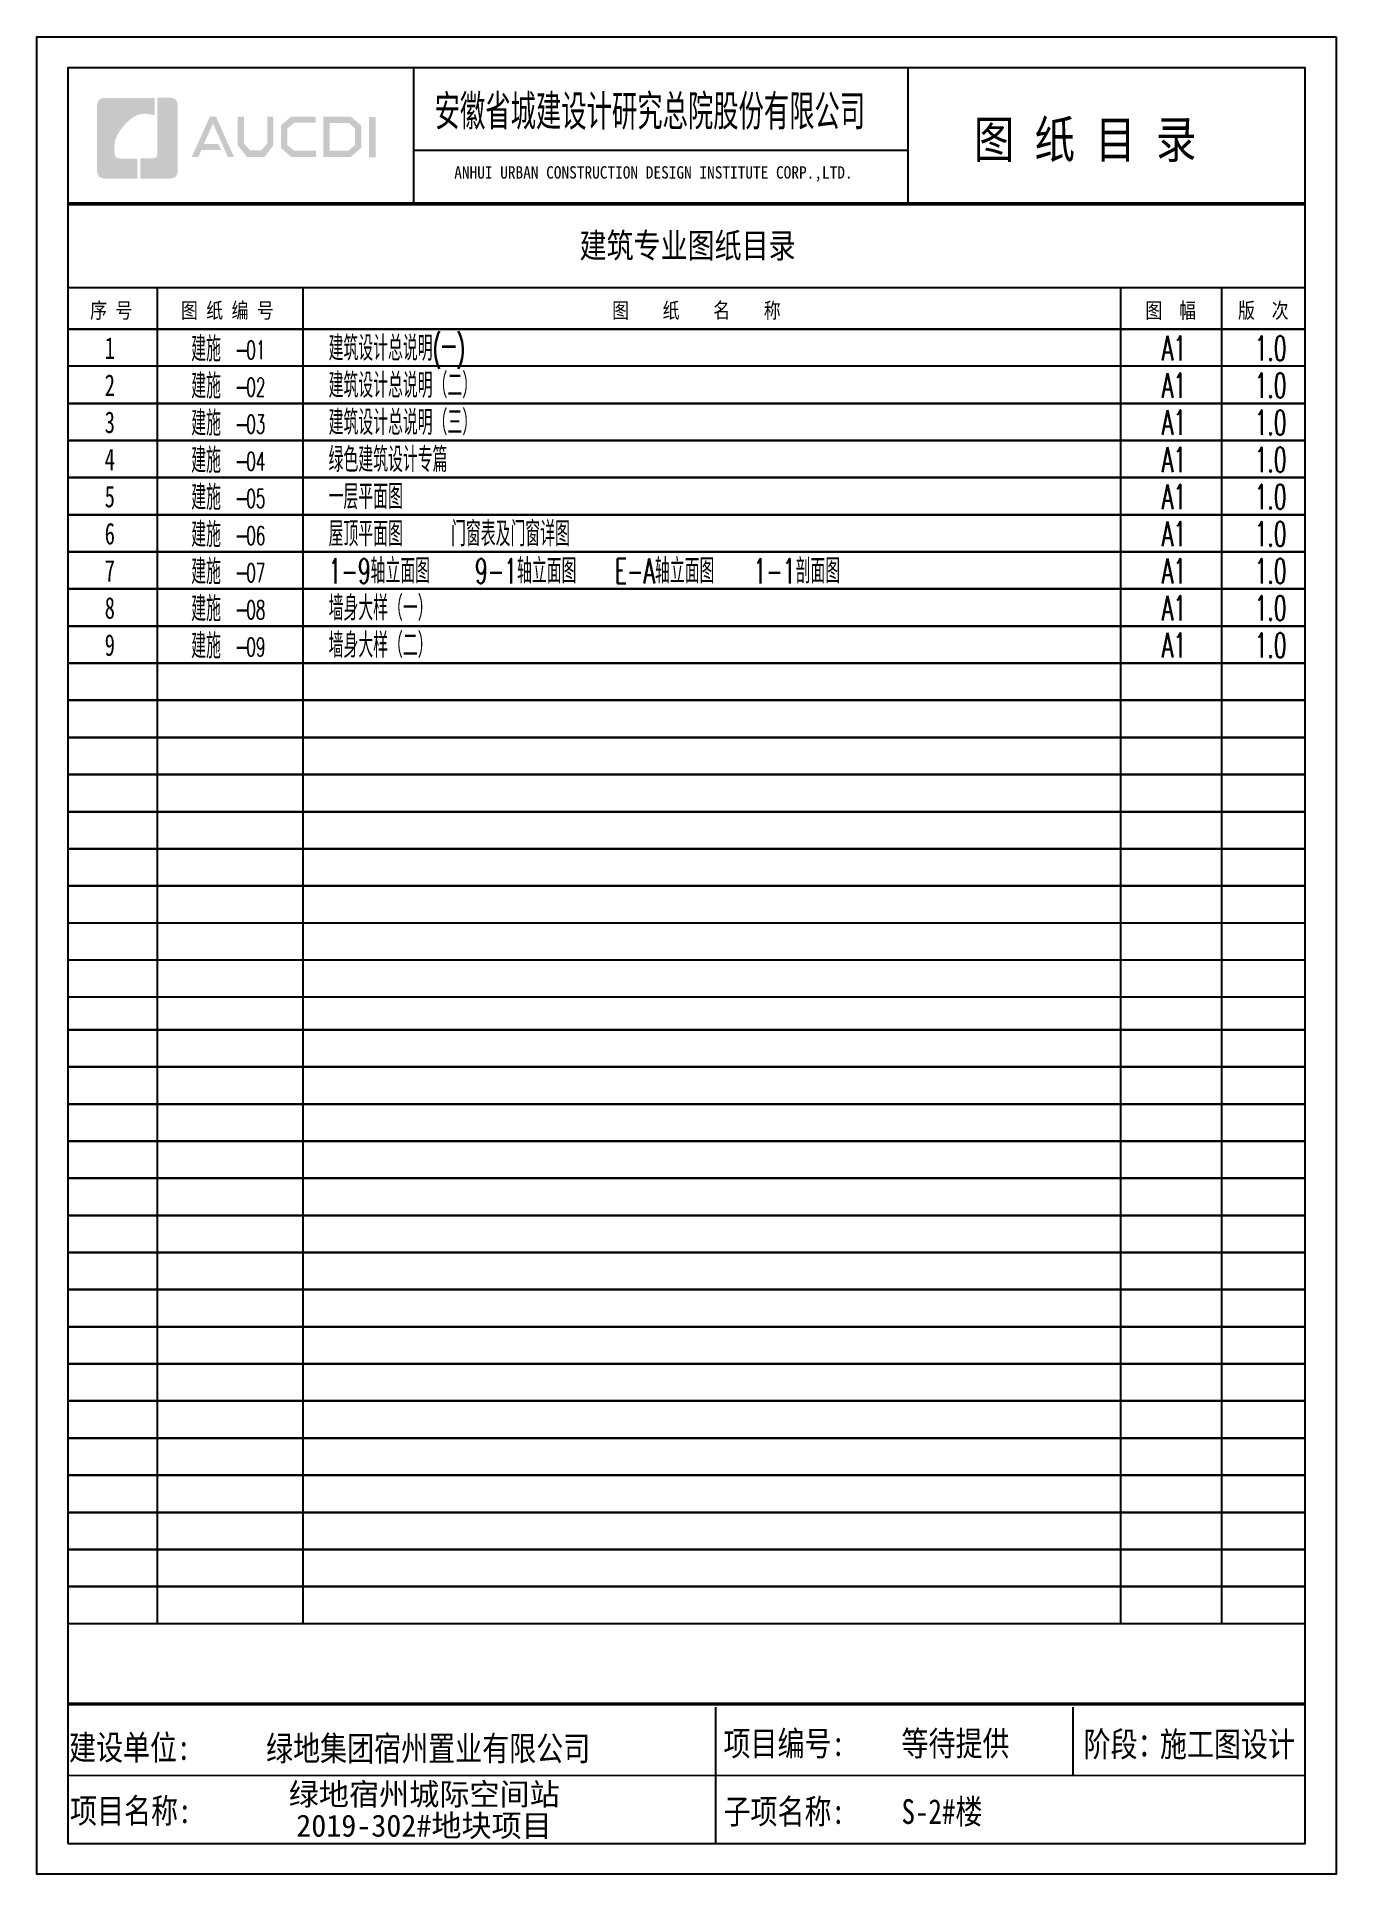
# Model space of a CAD drawing. Extents: x 1188826 to 1909461, y 608442 to 1651179.
# Drawn here: x 1419959 to 1440959, y 1528060 to 1557760 of the extents above; entities that cross this region are included whole.
import ezdxf

# ---------------------------------------------------------------- set-up
doc = ezdxf.new("R2010")
doc.units = 0
doc.header["$LTSCALE"] = 1000
doc.header["$MEASUREMENT"] = 0
for name, color, linetype in [('C-Sheet-图框', 101, 'Continuous'), ('PUB_TEXT', 4, 'Continuous'), ('图框', 140, 'Continuous'), ('图签文字', 147, 'Continuous')]:
    doc.layers.add(name, color=color, linetype=linetype)
doc.layers.add('图签', color=147, linetype='Continuous', lineweight=18)
doc.styles.add('_HZTXT', font='txt.shx', dxfattribs={"width": 0.8, "bigfont": 'hztxt.shx'})
doc.styles.add('DIM_FONT', font='SIMPLEX.shx', dxfattribs={"width": 0.56})
doc.styles.add('STYLE111', font='simhei.ttf', dxfattribs={"width": 0.7})
doc.styles.add('宋体', font='', dxfattribs={"height": 50})
doc.styles.add('建筑图签-1', font='simhei.ttf', dxfattribs={"width": 0.7})
doc.styles.get('宋体').set_extended_font_data('SimSun')

msp = doc.modelspace()

# ---------------------------------------------------------------- texts
at = {"layer": 'C-Sheet-图框', "color": 7, "linetype": 'Continuous', "style": 'STYLE111', "width": 0.7}
for s, p in [('1', (1421056, 1552554)), ('2', (1421056, 1551954)), ('3', (1421056, 1551354)), ('4', (1421056, 1550754)), ('5', (1421056, 1550154)), ('6', (1421056, 1549554)), ('7', (1421056, 1548954)), ('8', (1421056, 1548354)), ('9', (1421056, 1547754))]:
    msp.add_text(s, height=350, dxfattribs=at).set_placement(p)
at = {"layer": 'PUB_TEXT', "linetype": 'Continuous', "style": '_HZTXT', "width": 0.6}
for p in [(1422455, 1552513), (1422455, 1551913), (1422455, 1551313), (1422455, 1550713), (1422455, 1550113), (1422455, 1549513), (1422455, 1548913), (1422455, 1548313), (1422455, 1547713)]:
    msp.add_text('建施 - ', height=400, dxfattribs=at).set_placement(p)
at = {"layer": 'PUB_TEXT', "color": 1, "linetype": 'Continuous', "width": 0.6}
for s, height, style, p in [('01', 300, 'DIM_FONT', (1423345, 1552547)), ('1.0', 400, '_HZTXT', (1439641, 1552525)), ('02', 300, 'DIM_FONT', (1423345, 1551947)), ('1.0', 400, '_HZTXT', (1439641, 1551925)), ('03', 300, 'DIM_FONT', (1423345, 1551347)), ('1.0', 400, '_HZTXT', (1439641, 1551325)), ('04', 300, 'DIM_FONT', (1423345, 1550747)), ('1.0', 400, '_HZTXT', (1439641, 1550725)), ('05', 300, 'DIM_FONT', (1423345, 1550147)), ('1.0', 400, '_HZTXT', (1439641, 1550125)), ('06', 300, 'DIM_FONT', (1423345, 1549547)), ('1.0', 400, '_HZTXT', (1439641, 1549525)), ('07', 300, 'DIM_FONT', (1423345, 1548947)), ('1.0', 400, '_HZTXT', (1439641, 1548925)), ('08', 300, 'DIM_FONT', (1423345, 1548347)), ('1.0', 400, '_HZTXT', (1439641, 1548325)), ('09', 300, 'DIM_FONT', (1423345, 1547747)), ('1.0', 400, '_HZTXT', (1439641, 1547725))]:
    msp.add_text(s, height=height, dxfattribs=dict(at, style=style)).set_placement(p)
at = {"layer": 'PUB_TEXT', "color": 7, "linetype": 'Continuous', "style": '_HZTXT', "width": 0.6}
for s, p in [('建筑设计总说明(一)', (1424675, 1552525)), ('A1', (1438141, 1552525)), ('建筑设计总说明（二）', (1424675, 1551925)), ('A1', (1438141, 1551925)), ('建筑设计总说明（三）', (1424675, 1551325)), ('A1', (1438141, 1551325)), ('绿色建筑设计专篇', (1424675, 1550725)), ('A1', (1438141, 1550725)), ('一层平面图', (1424675, 1550125)), ('A1', (1438141, 1550125)), ('屋顶平面图', (1424675, 1549525)), ('门窗表及门窗详图', (1426654, 1549525)), ('A1', (1438141, 1549525)), ('1-9轴立面图', (1424675, 1548925)), ('9-1轴立面图', (1427041, 1548925)), ('E-A轴立面图', (1429301, 1548925)), ('1-1剖面图', (1431542, 1548925)), ('A1', (1438141, 1548925)), ('墙身大样（一）', (1424675, 1548325)), ('A1', (1438141, 1548325)), ('墙身大样（二）', (1424675, 1547725)), ('A1', (1438141, 1547725))]:
    msp.add_text(s, height=400, dxfattribs=at).set_placement(p)
at = {"layer": '图签', "color": 6, "style": '宋体'}
for s, height, p in [('绿地宿州城际空间站', 356.7, (1424031, 1529176)), ('2019-302#地块项目', 356.68, (1424152, 1528668))]:
    msp.add_text(s, height=height, dxfattribs=at).set_placement(p)
at = {"layer": '图签文字', "color": 7, "style": '建筑图签-1'}
for s, height, width, p in [('安徽省城建设计研究总院股份有限公司', 500, 0.6, (1426389, 1556315)), ('图 纸 目 录', 600, 0.8, (1435101, 1555801)), ('序 号', 250, 0.8, (1420821, 1553212)), ('图 纸 编 号', 250, 0.8, (1422289, 1553212)), ('图    纸    名    称', 250, 0.8, (1429256, 1553212)), ('图  幅', 250, 0.8, (1437874, 1553212)), ('版  次', 250, 0.8, (1439371, 1553212)), (' 建设单位: ', 400, 0.8, (1420262, 1529909)), ('项目编号:', 400, 0.8, (1431056, 1529974)), ('阶段：', 400, 0.8, (1436876, 1529962)), ('项目名称:', 400, 0.8, (1420496, 1528887)), ('子项名称:', 400, 0.8, (1431056, 1528875))]:
    msp.add_text(s, height=height, dxfattribs=dict(at, width=width)).set_placement(p)
at = {"layer": '图签文字', "linetype": 'Continuous', "style": '建筑图签-1', "width": 0.91}
msp.add_text('ANHUI URBAN CONSTRUCTION DESIGN INSTITUTE CORP.,LTD.', height=200, dxfattribs=at).set_placement((1426705, 1555468))
at = {"layer": '图签文字', "style": '建筑图签-1', "width": 0.8}
msp.add_text('建筑专业图纸目录', height=400, dxfattribs=at).set_placement((1428730, 1554186))
at = {"layer": '图签文字', "color": 6, "style": '建筑图签-1', "width": 0.8}
for s, p in [('绿地集团宿州置业有限公司', (1423665, 1529894)), ('等待提供', (1433933, 1529974)), ('施工图设计', (1438109, 1529962))]:
    msp.add_text(s, height=400, dxfattribs=at).set_placement(p)
at = {"layer": '图签文字', "color": 2, "style": '建筑图签-1', "width": 0.8}
msp.add_text('S-2#楼', height=400, dxfattribs=at).set_placement((1433933, 1528874))

# ---------------------------------------------------------------- blocks, each defined once
blk = doc.blocks.new('院标1')
h = blk.add_hatch(color=150)
h.dxf.hatch_style = 1
h.set_gradient(color1=(33, 113, 253), color2=(33, 113, 253), tint=1, name='INVCURVED')
edge = h.paths.add_edge_path()
edge.add_spline(control_points=[(116373, 648379), (116379, 648379), (116382, 648379), (116391, 648379), (116391, 648379), (116391, 648379), (116616, 648379), (116616, 648379), (116616, 648379), (116616, 648379), (116616, 648054), (116616, 648054), (116616, 648054), (116616, 648054), (116108, 648054), (116108, 648054), (116108, 648054), (116028, 648054), (115963, 648111), (115963, 648199), (115963, 648199), (115963, 648199), (115963, 649215), (115963, 649215), (115963, 649215), (115963, 649295), (116018, 649360), (116108, 649360), (116108, 649360), (116108, 649360), (116897, 649360), (116897, 649360), (116897, 649360), (116897, 649360), (116897, 649080), (116897, 649080), (116897, 649080), (116897, 649080), (116566, 649140), (116356, 648859), (116356, 648859), (116245, 648719), (116240, 648545), (116247, 648466), (116247, 648466), (116254, 648386), (116247, 648466), (116247, 648466), (116247, 648466), (116247, 648466), (116258, 648374), (116373, 648379)], knot_values=[0, 0, 0, 0, 0.071429, 0.071429, 0.071429, 0.107143, 0.142857, 0.142857, 0.142857, 0.178571, 0.214286, 0.214286, 0.214286, 0.25, 0.285714, 0.285714, 0.285714, 0.321429, 0.357143, 0.357143, 0.357143, 0.392857, 0.428571, 0.428571, 0.428571, 0.464286, 0.5, 0.5, 0.5, 0.535714, 0.571429, 0.571429, 0.571429, 0.607143, 0.642857, 0.642857, 0.642857, 0.678571, 0.714286, 0.714286, 0.714286, 0.75, 0.785714, 0.785714, 0.785714, 0.821429, 0.857143, 0.857143, 0.857143, 0.928571, 1, 1, 1, 1], degree=3, periodic=0)
h = blk.add_hatch(color=150)
h.dxf.hatch_style = 1
h.set_gradient(color1=(33, 113, 253), color2=(33, 113, 253), tint=1, name='INVCURVED')
edge = h.paths.add_edge_path()
edge.add_spline(control_points=[(117268, 649215), (117268, 649215), (117268, 648199), (117268, 648199), (117268, 648199), (117268, 648114), (117212, 648054), (117123, 648054), (117123, 648054), (117123, 648054), (116663, 648054), (116663, 648054), (116663, 648054), (116663, 648054), (116663, 648379), (116663, 648379), (116663, 648379), (116663, 648379), (116865, 648379), (116865, 648379), (116865, 648379), (116907, 648379), (116941, 648413), (116941, 648455), (116941, 648455), (116941, 648455), (116941, 649360), (116941, 649360), (116941, 649360), (116941, 649360), (117123, 649360), (117123, 649360), (117123, 649360), (117204, 649360), (117268, 649306), (117268, 649215)], knot_values=[0, 0, 0, 0, 0.1, 0.1, 0.1, 0.15, 0.2, 0.2, 0.2, 0.25, 0.3, 0.3, 0.3, 0.35, 0.4, 0.4, 0.4, 0.45, 0.5, 0.5, 0.5, 0.55, 0.6, 0.6, 0.6, 0.65, 0.7, 0.7, 0.7, 0.75, 0.8, 0.8, 0.8, 0.9, 1, 1, 1, 1], degree=3, periodic=0)

# ---------------------------------------------------------------- hatches: boundary and pattern name
h = msp.add_hatch(color=150)
h.dxf.hatch_style = 1
h.set_gradient(color1=(33, 113, 253), color2=(33, 113, 253), tint=1, name='INVCURVED')
edge = h.paths.add_edge_path()
edge.add_spline(control_points=[(1422238, 1556631), (1422238, 1556631), (1422238, 1555615), (1422238, 1555615), (1422238, 1555615), (1422238, 1555530), (1422183, 1555470), (1422093, 1555470), (1422093, 1555470), (1422093, 1555470), (1421633, 1555470), (1421633, 1555470), (1421633, 1555470), (1421633, 1555470), (1421633, 1555795), (1421633, 1555795), (1421633, 1555795), (1421633, 1555795), (1421836, 1555795), (1421836, 1555795), (1421836, 1555795), (1421877, 1555795), (1421911, 1555829), (1421911, 1555870), (1421911, 1555870), (1421911, 1555870), (1421911, 1556776), (1421911, 1556776), (1421911, 1556776), (1421911, 1556776), (1422093, 1556776), (1422093, 1556776), (1422093, 1556776), (1422175, 1556776), (1422238, 1556722), (1422238, 1556631)], knot_values=[0, 0, 0, 0, 0.1, 0.1, 0.1, 0.15, 0.2, 0.2, 0.2, 0.25, 0.3, 0.3, 0.3, 0.35, 0.4, 0.4, 0.4, 0.45, 0.5, 0.5, 0.5, 0.55, 0.6, 0.6, 0.6, 0.65, 0.7, 0.7, 0.7, 0.75, 0.8, 0.8, 0.8, 0.9, 1, 1, 1, 1], degree=3, periodic=0)
at = {"layer": '图签文字'}
h = msp.add_hatch(color=4, dxfattribs=at)
h.paths.add_polyline_path([(1425330, 1556466), (1425436, 1556466), (1425436, 1555811), (1425330, 1555811)])
h.paths.add_polyline_path([(1424690, 1556367), (1424690, 1555919), (1424996, 1555919), (1425102, 1556010), (1425102, 1556281), (1424999, 1556367)], flags=16)
h.paths.add_polyline_path([(1424589, 1556467), (1424589, 1555819), (1425033, 1555819), (1425202, 1555964), (1425202, 1556328), (1425036, 1556467)])
h.paths.add_polyline_path([(1424468, 1556470), (1424468, 1556372), (1424122, 1556372), (1424009, 1556278), (1424009, 1556006), (1424122, 1555919), (1424470, 1555919), (1424470, 1555815), (1424076, 1555815), (1423904, 1555963), (1423904, 1556328), (1424072, 1556470)])
h.paths.add_polyline_path([(1423207, 1556469), (1423310, 1556469), (1423310, 1556034), (1423407, 1555923), (1423586, 1555923), (1423683, 1556034), (1423683, 1556469), (1423780, 1556469), (1423780, 1556003), (1423640, 1555818), (1423353, 1555818), (1423207, 1556005)])
h.paths.add_polyline_path([(1422755, 1556467), (1422855, 1556467), (1423146, 1555818), (1423047, 1555818), (1422808, 1556357), (1422659, 1556027), (1422890, 1556027), (1422941, 1555929), (1422618, 1555929), (1422568, 1555816), (1422463, 1555816)])

# ---------------------------------------------------------------- linework, layer by layer
at = {"layer": '图框'}
for p, q in [((1420459, 1557260), (1420459, 1528560)), ((1440459, 1557260), (1420459, 1557260)), ((1426052, 1555060), (1426052, 1557260)), ((1434043, 1555060), (1434043, 1557260)), ((1440459, 1528560), (1440459, 1557260)), ((1434022, 1555923), (1426052, 1555923)), ((1420459, 1553710), (1420459, 1529710)), ((1420459, 1553710), (1420459, 1533910)), ((1420459, 1553710), (1440459, 1553710)), ((1421903, 1553710), (1421903, 1532110)), ((1424260, 1553710), (1424260, 1532110)), ((1437470, 1553710), (1437470, 1532110)), ((1439104, 1553710), (1439104, 1532110)), ((1440459, 1553035), (1420459, 1553035)), ((1440459, 1553035), (1420459, 1553035)), ((1420459, 1553035), (1440459, 1553035)), ((1420459, 1553035), (1440459, 1553035)), ((1440459, 1552435), (1420459, 1552435)), ((1440459, 1551835), (1420459, 1551835)), ((1420459, 1551835), (1440459, 1551835)), ((1420459, 1551835), (1440459, 1551835)), ((1440459, 1551835), (1420459, 1551835)), ((1440459, 1551235), (1420459, 1551235)), ((1440459, 1551235), (1420459, 1551235)), ((1420459, 1551235), (1440459, 1551235)), ((1440459, 1550635), (1420459, 1550635)), ((1440459, 1550635), (1420459, 1550635)), ((1420459, 1550635), (1440459, 1550635)), ((1420459, 1550635), (1440459, 1550635)), ((1440459, 1550035), (1420459, 1550035)), ((1440459, 1550035), (1420459, 1550035)), ((1440459, 1550035), (1420459, 1550035)), ((1440459, 1550035), (1420459, 1550035)), ((1420459, 1550035), (1440459, 1550035)), ((1420459, 1550035), (1440459, 1550035)), ((1440459, 1549435), (1420459, 1549435)), ((1420459, 1549435), (1440459, 1549435)), ((1420459, 1549435), (1440459, 1549435)), ((1440459, 1549435), (1420459, 1549435)), ((1440459, 1548835), (1420459, 1548835)), ((1440459, 1548835), (1420459, 1548835)), ((1420459, 1548835), (1440459, 1548835)), ((1420459, 1548835), (1440459, 1548835)), ((1440459, 1548235), (1420459, 1548235)), ((1440459, 1548235), (1420459, 1548235)), ((1420459, 1548235), (1440459, 1548235)), ((1420459, 1548235), (1440459, 1548235)), ((1440459, 1547635), (1420459, 1547635)), ((1440459, 1547635), (1420459, 1547635)), ((1440459, 1547635), (1420459, 1547635)), ((1440459, 1547635), (1420459, 1547635)), ((1420459, 1547635), (1440459, 1547635)), ((1420459, 1547635), (1440459, 1547635)), ((1440459, 1547035), (1420459, 1547035)), ((1420459, 1547035), (1440459, 1547035)), ((1420459, 1547035), (1440459, 1547035)), ((1440459, 1547035), (1420459, 1547035)), ((1440459, 1546435), (1420459, 1546435)), ((1440459, 1546435), (1420459, 1546435)), ((1420459, 1546435), (1440459, 1546435)), ((1420459, 1546435), (1440459, 1546435)), ((1440459, 1545835), (1420459, 1545835)), ((1440459, 1545835), (1420459, 1545835)), ((1420459, 1545835), (1440459, 1545835)), ((1420459, 1545835), (1440459, 1545835)), ((1440459, 1545235), (1420459, 1545235)), ((1440459, 1545235), (1420459, 1545235)), ((1440459, 1545235), (1420459, 1545235)), ((1440459, 1545235), (1420459, 1545235)), ((1420459, 1545235), (1440459, 1545235)), ((1420459, 1545235), (1440459, 1545235)), ((1440459, 1544635), (1420459, 1544635)), ((1420459, 1544635), (1440459, 1544635)), ((1420459, 1544635), (1440459, 1544635)), ((1440459, 1544635), (1420459, 1544635)), ((1440459, 1544035), (1420459, 1544035)), ((1440459, 1544035), (1420459, 1544035)), ((1420459, 1544035), (1440459, 1544035)), ((1420459, 1544035), (1440459, 1544035)), ((1440459, 1543435), (1420459, 1543435)), ((1440459, 1542835), (1420459, 1542835)), ((1440459, 1542235), (1420459, 1542235)), ((1440459, 1541710), (1420459, 1541710)), ((1420459, 1541710), (1440459, 1541710)), ((1420459, 1541710), (1440459, 1541710)), ((1440459, 1541710), (1420459, 1541710)), ((1440459, 1541110), (1420459, 1541110)), ((1440459, 1541110), (1420459, 1541110)), ((1420459, 1541110), (1440459, 1541110)), ((1420459, 1541110), (1440459, 1541110)), ((1440459, 1540510), (1420459, 1540510)), ((1440459, 1540510), (1420459, 1540510)), ((1420459, 1540510), (1440459, 1540510)), ((1420459, 1540510), (1440459, 1540510)), ((1440459, 1539910), (1420459, 1539910)), ((1440459, 1539910), (1420459, 1539910)), ((1440459, 1539910), (1420459, 1539910)), ((1440459, 1539910), (1420459, 1539910)), ((1420459, 1539910), (1440459, 1539910)), ((1420459, 1539910), (1440459, 1539910)), ((1440459, 1539310), (1420459, 1539310)), ((1420459, 1539310), (1440459, 1539310)), ((1420459, 1539310), (1440459, 1539310)), ((1440459, 1539310), (1420459, 1539310)), ((1440459, 1538710), (1420459, 1538710)), ((1440459, 1538710), (1420459, 1538710)), ((1420459, 1538710), (1440459, 1538710)), ((1420459, 1538710), (1440459, 1538710)), ((1440459, 1538110), (1420459, 1538110)), ((1440459, 1538110), (1420459, 1538110)), ((1420459, 1538110), (1440459, 1538110)), ((1420459, 1538110), (1440459, 1538110)), ((1440459, 1537510), (1420459, 1537510)), ((1440459, 1537510), (1420459, 1537510)), ((1440459, 1537510), (1420459, 1537510)), ((1440459, 1537510), (1420459, 1537510)), ((1420459, 1537510), (1440459, 1537510)), ((1420459, 1537510), (1440459, 1537510)), ((1440459, 1536910), (1420459, 1536910)), ((1420459, 1536910), (1440459, 1536910)), ((1420459, 1536910), (1440459, 1536910)), ((1440459, 1536910), (1420459, 1536910)), ((1440459, 1536310), (1420459, 1536310)), ((1440459, 1536310), (1420459, 1536310)), ((1420459, 1536310), (1440459, 1536310)), ((1420459, 1536310), (1440459, 1536310)), ((1440459, 1535710), (1420459, 1535710)), ((1440459, 1535710), (1420459, 1535710)), ((1420459, 1535710), (1440459, 1535710)), ((1420459, 1535710), (1440459, 1535710)), ((1440459, 1535110), (1420459, 1535110)), ((1440459, 1535110), (1420459, 1535110)), ((1440459, 1535110), (1420459, 1535110)), ((1440459, 1535110), (1420459, 1535110)), ((1420459, 1535110), (1440459, 1535110)), ((1420459, 1535110), (1440459, 1535110)), ((1440459, 1534510), (1420459, 1534510)), ((1420459, 1534510), (1440459, 1534510)), ((1420459, 1534510), (1440459, 1534510)), ((1440459, 1534510), (1420459, 1534510)), ((1440459, 1533910), (1420459, 1533910)), ((1440459, 1533910), (1420459, 1533910)), ((1420459, 1533910), (1440459, 1533910)), ((1420459, 1533910), (1440459, 1533910)), ((1440459, 1533310), (1420459, 1533310)), ((1440459, 1533310), (1420459, 1533310)), ((1440459, 1533310), (1420459, 1533310)), ((1440459, 1533310), (1420459, 1533310)), ((1420459, 1533310), (1440459, 1533310)), ((1420459, 1533310), (1440459, 1533310)), ((1440459, 1532710), (1420459, 1532710)), ((1420459, 1532710), (1440459, 1532710)), ((1440459, 1532710), (1420459, 1532710)), ((1420459, 1532710), (1440459, 1532710)), ((1440459, 1532110), (1420459, 1532110)), ((1430929, 1530760), (1430929, 1528560)), ((1436703, 1530760), (1436703, 1529661)), ((1420459, 1529659), (1440459, 1529661)), ((1420459, 1528560), (1440459, 1528560))]:
    msp.add_line(p, q, dxfattribs=at)
for points in [[(1440959, 1557760), (1440959, 1528060), (1419959, 1528060), (1419959, 1557760)], [(1440959, 1557760), (1440959, 1528060), (1419959, 1528060), (1419959, 1557760)], [(1420459, 1528560), (1440459, 1528560), (1440459, 1557260), (1420459, 1557260)]]:
    msp.add_lwpolyline(points, close=True, dxfattribs=at)
at = {"layer": '图框', "const_width": 56.2}
for points in [[(1420459, 1555060), (1440459, 1555060)], [(1420459, 1530811), (1440459, 1530811)]]:
    msp.add_lwpolyline(points, dxfattribs=at)

# ---------------------------------------------------------------- block references
msp.add_blockref('院标1', (1304968, 907412))

msp.set_redraw_order([(e.dxf.handle, doc.entitydb.next_handle()) for e in msp.query("TEXT MTEXT ATTDEF DIMENSION ARC_DIMENSION")])  # texts and dimensions are drawn at this point

doc.saveas('drawing.dxf')
